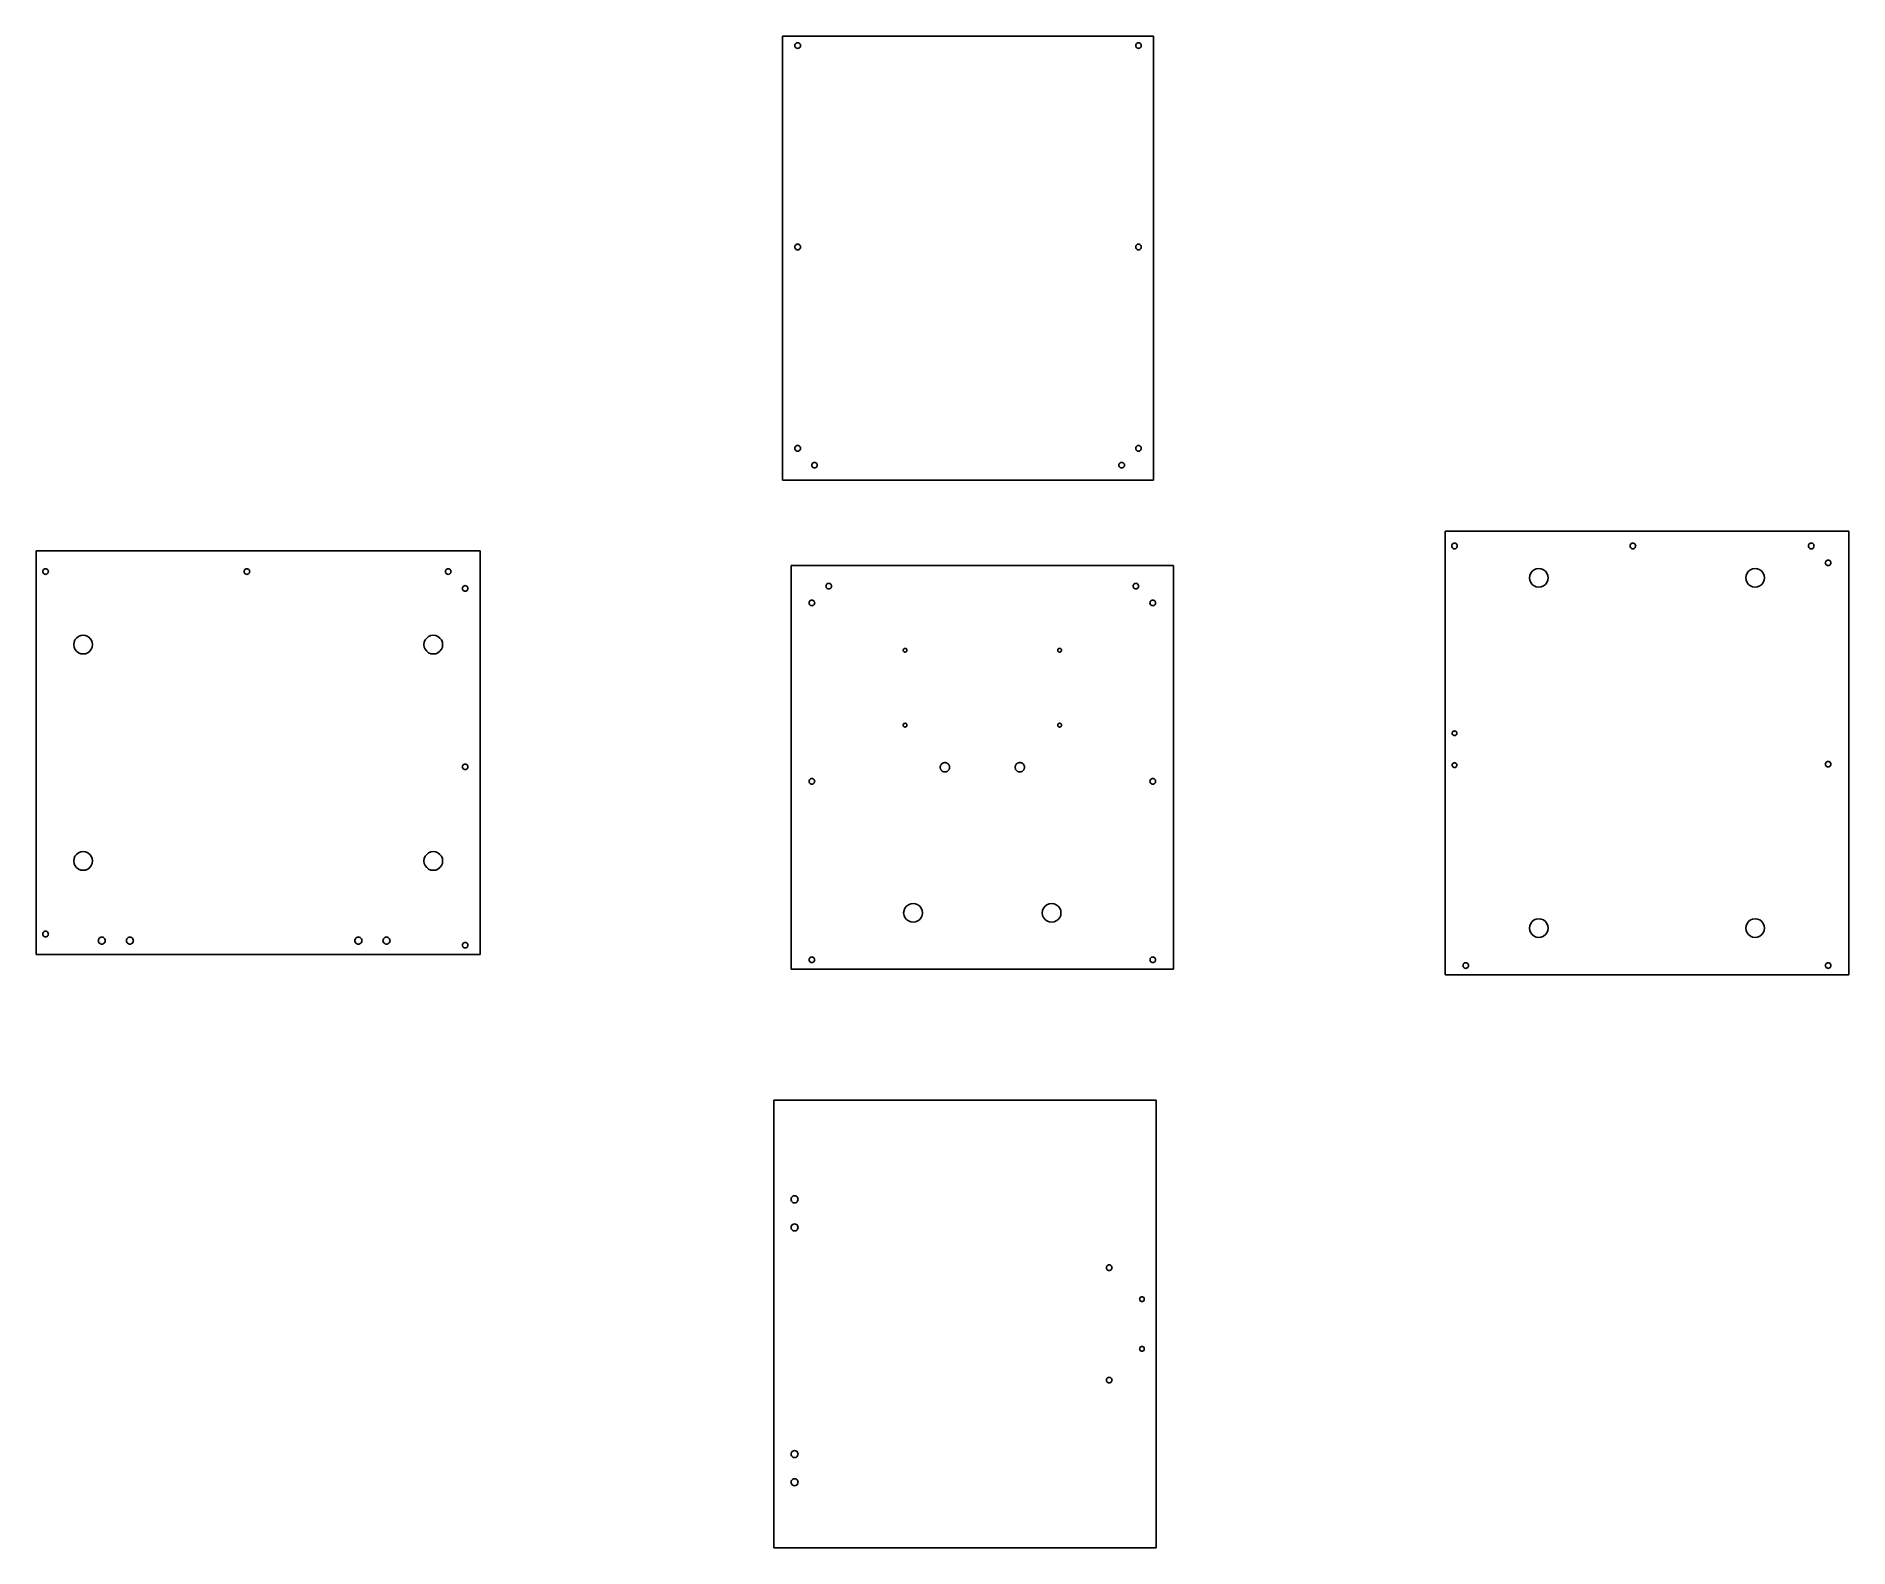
# Model space of a CAD drawing. Header units: millimetres. Extents: x -1120 to 815, y -768 to 846.
import ezdxf

# ---------------------------------------------------------------- set-up
doc = ezdxf.new("R2010")
doc.units = ezdxf.units.MM

msp = doc.modelspace()

# ---------------------------------------------------------------- linework, layer by layer
for p, q in [((-323.4, 846.4), (-323.4, 372.4)), ((-323.4, 846.4), (72.6, 846.4)), ((-310.4, 836.4), (-310.3, 837.2)), ((-310.3, 835.6), (-310.4, 836.4)), ((-310.3, 837.2), (-310, 837.9)), ((-310, 834.9), (-310.3, 835.6)), ((-310, 837.9), (-309.5, 838.5)), ((-309.5, 834.3), (-310, 834.9)), ((-309.5, 838.5), (-308.9, 839)), ((-308.9, 833.8), (-309.5, 834.3)), ((-308.9, 839), (-308.2, 839.3)), ((-308.2, 833.5), (-308.9, 833.8)), ((-308.2, 839.3), (-307.4, 839.4)), ((-307.4, 833.4), (-308.2, 833.5)), ((-307.4, 839.4), (-306.6, 839.3)), ((-306.6, 833.5), (-307.4, 833.4)), ((-306.6, 839.3), (-305.9, 839)), ((-305.9, 833.8), (-306.6, 833.5)), ((-305.9, 839), (-305.3, 838.5)), ((-305.3, 834.3), (-305.9, 833.8)), ((-305.3, 838.5), (-304.8, 837.9)), ((-304.8, 834.9), (-305.3, 834.3)), ((-304.8, 837.9), (-304.5, 837.2)), ((-304.5, 835.6), (-304.8, 834.9)), ((-304.5, 837.2), (-304.4, 836.4)), ((-304.4, 836.4), (-304.5, 835.6)), ((53.6, 836.4), (53.7, 837.2)), ((53.7, 835.6), (53.6, 836.4)), ((53.7, 837.2), (54, 837.9)), ((54, 834.9), (53.7, 835.6)), ((54, 837.9), (54.5, 838.5)), ((54.5, 834.3), (54, 834.9)), ((54.5, 838.5), (55.1, 839)), ((55.1, 833.8), (54.5, 834.3)), ((55.1, 839), (55.8, 839.3)), ((55.8, 833.5), (55.1, 833.8)), ((55.8, 839.3), (56.6, 839.4)), ((56.6, 833.4), (55.8, 833.5)), ((56.6, 839.4), (57.4, 839.3)), ((57.4, 833.5), (56.6, 833.4)), ((57.4, 839.3), (58.1, 839)), ((58.1, 833.8), (57.4, 833.5)), ((58.1, 839), (58.7, 838.5)), ((58.7, 834.3), (58.1, 833.8)), ((58.7, 838.5), (59.2, 837.9)), ((59.2, 834.9), (58.7, 834.3)), ((59.2, 837.9), (59.5, 837.2)), ((59.5, 835.6), (59.2, 834.9)), ((59.5, 837.2), (59.6, 836.4)), ((59.6, 836.4), (59.5, 835.6)), ((72.6, 846.4), (72.6, 372.4)), ((-310.4, 621.4), (-310.3, 622.2)), ((-310.3, 620.6), (-310.4, 621.4)), ((-310.3, 622.2), (-310, 622.9)), ((-310, 619.9), (-310.3, 620.6)), ((-310, 622.9), (-309.5, 623.5)), ((-309.5, 619.3), (-310, 619.9)), ((-309.5, 623.5), (-308.9, 624)), ((-308.9, 624), (-308.2, 624.3)), ((-308.2, 624.3), (-307.4, 624.4)), ((-307.4, 624.4), (-306.6, 624.3)), ((-306.6, 624.3), (-305.9, 624)), ((-305.9, 624), (-305.3, 623.5)), ((-305.3, 623.5), (-304.8, 622.9)), ((-304.8, 619.9), (-305.3, 619.3)), ((-304.8, 622.9), (-304.5, 622.2)), ((-304.5, 620.6), (-304.8, 619.9)), ((-304.5, 622.2), (-304.4, 621.4)), ((-304.4, 621.4), (-304.5, 620.6)), ((53.6, 621.4), (53.7, 622.2)), ((53.7, 620.6), (53.6, 621.4)), ((53.7, 622.2), (54, 622.9)), ((54, 619.9), (53.7, 620.6)), ((54, 622.9), (54.5, 623.5)), ((54.5, 619.3), (54, 619.9)), ((54.5, 623.5), (55.1, 624)), ((55.1, 624), (55.8, 624.3)), ((55.8, 624.3), (56.6, 624.4)), ((56.6, 624.4), (57.4, 624.3)), ((57.4, 624.3), (58.1, 624)), ((58.1, 624), (58.7, 623.5)), ((58.7, 623.5), (59.2, 622.9)), ((59.2, 619.9), (58.7, 619.3)), ((59.2, 622.9), (59.5, 622.2)), ((59.5, 620.6), (59.2, 619.9)), ((59.5, 622.2), (59.6, 621.4)), ((59.6, 621.4), (59.5, 620.6)), ((-308.9, 618.8), (-309.5, 619.3)), ((-308.2, 618.5), (-308.9, 618.8)), ((-307.4, 618.4), (-308.2, 618.5)), ((-306.6, 618.5), (-307.4, 618.4)), ((-305.9, 618.8), (-306.6, 618.5)), ((-305.3, 619.3), (-305.9, 618.8)), ((55.1, 618.8), (54.5, 619.3)), ((55.8, 618.5), (55.1, 618.8)), ((56.6, 618.4), (55.8, 618.5)), ((57.4, 618.5), (56.6, 618.4)), ((58.1, 618.8), (57.4, 618.5)), ((58.7, 619.3), (58.1, 618.8)), ((-310.4, 406.4), (-310.3, 407.2)), ((-310.3, 407.2), (-310, 407.9)), ((-310, 407.9), (-309.5, 408.5)), ((-309.5, 408.5), (-308.9, 409)), ((-308.9, 409), (-308.2, 409.3)), ((-308.2, 409.3), (-307.4, 409.4)), ((-307.4, 409.4), (-306.6, 409.3)), ((-306.6, 409.3), (-305.9, 409)), ((-305.9, 409), (-305.3, 408.5)), ((-305.3, 408.5), (-304.8, 407.9)), ((-304.8, 407.9), (-304.5, 407.2)), ((-304.5, 407.2), (-304.4, 406.4)), ((53.6, 406.4), (53.7, 407.2)), ((53.7, 407.2), (54, 407.9)), ((54, 407.9), (54.5, 408.5)), ((54.5, 408.5), (55.1, 409)), ((55.1, 409), (55.8, 409.3)), ((55.8, 409.3), (56.6, 409.4)), ((56.6, 409.4), (57.4, 409.3)), ((57.4, 409.3), (58.1, 409)), ((58.1, 409), (58.7, 408.5)), ((58.7, 408.5), (59.2, 407.9)), ((59.2, 407.9), (59.5, 407.2)), ((59.5, 407.2), (59.6, 406.4)), ((-310.3, 405.6), (-310.4, 406.4)), ((-310, 404.9), (-310.3, 405.6)), ((-309.5, 404.3), (-310, 404.9)), ((-308.9, 403.8), (-309.5, 404.3)), ((-308.2, 403.5), (-308.9, 403.8)), ((-307.4, 403.4), (-308.2, 403.5)), ((-306.6, 403.5), (-307.4, 403.4)), ((-305.9, 403.8), (-306.6, 403.5)), ((-305.3, 404.3), (-305.9, 403.8)), ((-304.8, 404.9), (-305.3, 404.3)), ((-304.5, 405.6), (-304.8, 404.9)), ((-304.4, 406.4), (-304.5, 405.6)), ((-292.4, 388.4), (-292.3, 389.2)), ((-292.3, 387.6), (-292.4, 388.4)), ((-292.3, 389.2), (-292, 389.9)), ((-292, 386.9), (-292.3, 387.6)), ((-292, 389.9), (-291.5, 390.5)), ((-291.5, 390.5), (-290.9, 391)), ((-290.9, 391), (-290.2, 391.3)), ((-290.2, 391.3), (-289.4, 391.4)), ((-289.4, 391.4), (-288.6, 391.3)), ((-288.6, 391.3), (-287.9, 391)), ((-287.9, 391), (-287.3, 390.5)), ((-287.3, 390.5), (-286.8, 389.9)), ((-286.8, 389.9), (-286.5, 389.2)), ((-286.5, 387.6), (-286.8, 386.9)), ((-286.5, 389.2), (-286.4, 388.4)), ((-286.4, 388.4), (-286.5, 387.6)), ((35.6, 388.4), (35.7, 389.2)), ((35.7, 387.6), (35.6, 388.4)), ((35.7, 389.2), (36, 389.9)), ((36, 386.9), (35.7, 387.6)), ((36, 389.9), (36.5, 390.5)), ((36.5, 390.5), (37.1, 391)), ((37.1, 391), (37.8, 391.3)), ((37.8, 391.3), (38.6, 391.4)), ((38.6, 391.4), (39.4, 391.3)), ((39.4, 391.3), (40.1, 391)), ((40.1, 391), (40.7, 390.5)), ((40.7, 390.5), (41.2, 389.9)), ((41.2, 389.9), (41.5, 389.2)), ((41.5, 387.6), (41.2, 386.9)), ((41.5, 389.2), (41.6, 388.4)), ((41.6, 388.4), (41.5, 387.6)), ((53.7, 405.6), (53.6, 406.4)), ((54, 404.9), (53.7, 405.6)), ((54.5, 404.3), (54, 404.9)), ((55.1, 403.8), (54.5, 404.3)), ((55.8, 403.5), (55.1, 403.8)), ((56.6, 403.4), (55.8, 403.5)), ((57.4, 403.5), (56.6, 403.4)), ((58.1, 403.8), (57.4, 403.5)), ((58.7, 404.3), (58.1, 403.8)), ((59.2, 404.9), (58.7, 404.3)), ((59.5, 405.6), (59.2, 404.9)), ((59.6, 406.4), (59.5, 405.6)), ((-323.4, 372.4), (72.6, 372.4)), ((-291.5, 386.3), (-292, 386.9)), ((-290.9, 385.8), (-291.5, 386.3)), ((-290.2, 385.5), (-290.9, 385.8)), ((-289.4, 385.4), (-290.2, 385.5)), ((-288.6, 385.5), (-289.4, 385.4)), ((-287.9, 385.8), (-288.6, 385.5)), ((-287.3, 386.3), (-287.9, 385.8)), ((-286.8, 386.9), (-287.3, 386.3)), ((36.5, 386.3), (36, 386.9)), ((37.1, 385.8), (36.5, 386.3)), ((37.8, 385.5), (37.1, 385.8)), ((38.6, 385.4), (37.8, 385.5)), ((39.4, 385.5), (38.6, 385.4)), ((40.1, 385.8), (39.4, 385.5)), ((40.7, 386.3), (40.1, 385.8)), ((41.2, 386.9), (40.7, 386.3)), ((384, -155.9), (384, 318.1)), ((815, 318.1), (384, 318.1)), ((815, -155.9), (815, 318.1)), ((-1120.5, 296.8), (-1120.5, -134.2)), ((-1120.5, 296.8), (-646.5, 296.8)), ((-646.5, -134.2), (-646.5, 296.8)), ((391.1, 302.9), (391, 302.1)), ((391, 302.1), (391.1, 301.4)), ((391.4, 303.6), (391.1, 302.9)), ((391.1, 301.4), (391.4, 300.6)), ((391.9, 304.3), (391.4, 303.6)), ((391.4, 300.6), (391.9, 300)), ((392.5, 304.7), (391.9, 304.3)), ((391.9, 300), (392.5, 299.5)), ((393.2, 305), (392.5, 304.7)), ((392.5, 299.5), (393.2, 299.2)), ((394, 305.1), (393.2, 305)), ((393.2, 299.2), (394, 299.1)), ((394.8, 305), (394, 305.1)), ((394, 299.1), (394.8, 299.2)), ((395.5, 304.7), (394.8, 305)), ((394.8, 299.2), (395.5, 299.5)), ((396.1, 304.3), (395.5, 304.7)), ((395.5, 299.5), (396.1, 300)), ((396.6, 303.6), (396.1, 304.3)), ((396.1, 300), (396.6, 300.6)), ((396.9, 302.9), (396.6, 303.6)), ((396.6, 300.6), (396.9, 301.4)), ((397, 302.1), (396.9, 302.9)), ((396.9, 301.4), (397, 302.1)), ((581.6, 302.9), (581.5, 302.1)), ((581.5, 302.1), (581.6, 301.4)), ((581.9, 303.6), (581.6, 302.9)), ((581.6, 301.4), (581.9, 300.6)), ((582.4, 304.3), (581.9, 303.6)), ((581.9, 300.6), (582.4, 300)), ((583, 304.7), (582.4, 304.3)), ((582.4, 300), (583, 299.5)), ((583.7, 305), (583, 304.7)), ((583, 299.5), (583.7, 299.2)), ((584.5, 305.1), (583.7, 305)), ((583.7, 299.2), (584.5, 299.1)), ((585.3, 305), (584.5, 305.1)), ((584.5, 299.1), (585.3, 299.2)), ((586, 304.7), (585.3, 305)), ((585.3, 299.2), (586, 299.5)), ((586.6, 304.3), (586, 304.7)), ((586, 299.5), (586.6, 300)), ((587.1, 303.6), (586.6, 304.3)), ((586.6, 300), (587.1, 300.6)), ((587.4, 302.9), (587.1, 303.6)), ((587.1, 300.6), (587.4, 301.4)), ((587.5, 302.1), (587.4, 302.9)), ((587.4, 301.4), (587.5, 302.1)), ((772.1, 302.9), (772, 302.1)), ((772, 302.1), (772.1, 301.4)), ((772.4, 303.6), (772.1, 302.9)), ((772.1, 301.4), (772.4, 300.6)), ((772.9, 304.3), (772.4, 303.6)), ((772.4, 300.6), (772.9, 300)), ((773.5, 304.7), (772.9, 304.3)), ((772.9, 300), (773.5, 299.5)), ((774.2, 305), (773.5, 304.7)), ((773.5, 299.5), (774.2, 299.2)), ((775, 305.1), (774.2, 305)), ((774.2, 299.2), (775, 299.1)), ((775.8, 305), (775, 305.1)), ((775, 299.1), (775.8, 299.2)), ((776.5, 304.7), (775.8, 305)), ((775.8, 299.2), (776.5, 299.5)), ((777.1, 304.3), (776.5, 304.7)), ((776.5, 299.5), (777.1, 300)), ((777.6, 303.6), (777.1, 304.3)), ((777.1, 300), (777.6, 300.6)), ((777.9, 302.9), (777.6, 303.6)), ((777.6, 300.6), (777.9, 301.4)), ((778, 302.1), (777.9, 302.9)), ((777.9, 301.4), (778, 302.1)), ((-1113.5, 274.8), (-1113.4, 275.5)), ((-1113.4, 274), (-1113.5, 274.8)), ((-1113.4, 275.5), (-1113.1, 276.3)), ((-1113.1, 273.3), (-1113.4, 274)), ((-1113.1, 276.3), (-1112.6, 276.9)), ((-1112.6, 272.6), (-1113.1, 273.3)), ((-1112.6, 276.9), (-1112, 277.4)), ((-1112, 272.2), (-1112.6, 272.6)), ((-1112, 277.4), (-1111.2, 277.7)), ((-1111.2, 271.9), (-1112, 272.2)), ((-1111.2, 277.7), (-1110.5, 277.8)), ((-1110.5, 271.8), (-1111.2, 271.9)), ((-1110.5, 277.8), (-1109.7, 277.7)), ((-1109.7, 271.9), (-1110.5, 271.8)), ((-1109.7, 277.7), (-1109, 277.4)), ((-1109, 272.2), (-1109.7, 271.9)), ((-1109, 277.4), (-1108.3, 276.9)), ((-1108.3, 272.6), (-1109, 272.2)), ((-1108.3, 276.9), (-1107.9, 276.3)), ((-1107.9, 273.3), (-1108.3, 272.6)), ((-1107.9, 276.3), (-1107.6, 275.5)), ((-1107.6, 274), (-1107.9, 273.3)), ((-1107.6, 275.5), (-1107.5, 274.8)), ((-1107.5, 274.8), (-1107.6, 274)), ((-898.5, 274.8), (-898.4, 275.5)), ((-898.4, 274), (-898.5, 274.8)), ((-898.4, 275.5), (-898.1, 276.3)), ((-898.1, 273.3), (-898.4, 274)), ((-898.1, 276.3), (-897.6, 276.9)), ((-897.6, 272.6), (-898.1, 273.3)), ((-897.6, 276.9), (-897, 277.4)), ((-897, 272.2), (-897.6, 272.6)), ((-897, 277.4), (-896.2, 277.7)), ((-896.2, 271.9), (-897, 272.2)), ((-896.2, 277.7), (-895.5, 277.8)), ((-895.5, 271.8), (-896.2, 271.9)), ((-895.5, 277.8), (-894.7, 277.7)), ((-894.7, 271.9), (-895.5, 271.8)), ((-894.7, 277.7), (-894, 277.4)), ((-894, 272.2), (-894.7, 271.9)), ((-894, 277.4), (-893.3, 276.9)), ((-893.3, 272.6), (-894, 272.2)), ((-893.3, 276.9), (-892.9, 276.3)), ((-892.9, 273.3), (-893.3, 272.6)), ((-892.9, 276.3), (-892.6, 275.5)), ((-892.6, 274), (-892.9, 273.3)), ((-892.6, 275.5), (-892.5, 274.8)), ((-892.5, 274.8), (-892.6, 274)), ((-683.5, 274.8), (-683.4, 275.5)), ((-683.4, 274), (-683.5, 274.8)), ((-683.4, 275.5), (-683.1, 276.3)), ((-683.1, 273.3), (-683.4, 274)), ((-683.1, 276.3), (-682.6, 276.9)), ((-682.6, 272.6), (-683.1, 273.3)), ((-682.6, 276.9), (-682, 277.4)), ((-682, 272.2), (-682.6, 272.6)), ((-682, 277.4), (-681.2, 277.7)), ((-681.2, 271.9), (-682, 272.2)), ((-681.2, 277.7), (-680.5, 277.8)), ((-680.5, 271.8), (-681.2, 271.9)), ((-680.5, 277.8), (-679.7, 277.7)), ((-679.7, 271.9), (-680.5, 271.8)), ((-679.7, 277.7), (-679, 277.4)), ((-679, 272.2), (-679.7, 271.9)), ((-679, 277.4), (-678.3, 276.9)), ((-678.3, 272.6), (-679, 272.2)), ((-678.3, 276.9), (-677.9, 276.3)), ((-677.9, 273.3), (-678.3, 272.6)), ((-677.9, 276.3), (-677.6, 275.5)), ((-677.6, 274), (-677.9, 273.3)), ((-677.6, 275.5), (-677.5, 274.8)), ((-677.5, 274.8), (-677.6, 274)), ((-314.2, -149.7), (-314.2, 281.3)), ((-314.2, 281.3), (93.8, 281.3)), ((93.8, 281.3), (93.8, -149.7)), ((475.4, 273.1), (474.4, 270.7)), ((476.9, 275.2), (475.4, 273.1)), ((479, 276.8), (476.9, 275.2)), ((481.4, 277.8), (479, 276.8)), ((484, 278.1), (481.4, 277.8)), ((486.6, 277.8), (484, 278.1)), ((489, 276.8), (486.6, 277.8)), ((491.1, 275.2), (489, 276.8)), ((492.7, 273.1), (491.1, 275.2)), ((493.7, 270.7), (492.7, 273.1)), ((706.4, 273.1), (705.4, 270.7)), ((707.9, 275.2), (706.4, 273.1)), ((710, 276.8), (707.9, 275.2)), ((712.4, 277.8), (710, 276.8)), ((715, 278.1), (712.4, 277.8)), ((717.6, 277.8), (715, 278.1)), ((720, 276.8), (717.6, 277.8)), ((722.1, 275.2), (720, 276.8)), ((723.7, 273.1), (722.1, 275.2)), ((724.7, 270.7), (723.7, 273.1)), ((790.1, 284.9), (790, 284.1)), ((790, 284.1), (790.1, 283.4)), ((790.4, 285.6), (790.1, 284.9)), ((790.1, 283.4), (790.4, 282.6)), ((790.9, 286.3), (790.4, 285.6)), ((790.4, 282.6), (790.9, 282)), ((791.5, 286.7), (790.9, 286.3)), ((790.9, 282), (791.5, 281.5)), ((792.2, 287), (791.5, 286.7)), ((791.5, 281.5), (792.2, 281.2)), ((793, 287.1), (792.2, 287)), ((792.2, 281.2), (793, 281.1)), ((793.8, 287), (793, 287.1)), ((793, 281.1), (793.8, 281.2)), ((794.5, 286.7), (793.8, 287)), ((793.8, 281.2), (794.5, 281.5)), ((795.1, 286.3), (794.5, 286.7)), ((794.5, 281.5), (795.1, 282)), ((795.6, 285.6), (795.1, 286.3)), ((795.1, 282), (795.6, 282.6)), ((795.9, 284.9), (795.6, 285.6)), ((795.6, 282.6), (795.9, 283.4)), ((796, 284.1), (795.9, 284.9)), ((795.9, 283.4), (796, 284.1)), ((-665.5, 256.8), (-665.4, 257.5)), ((-665.4, 256), (-665.5, 256.8)), ((-665.4, 257.5), (-665.1, 258.3)), ((-665.1, 255.3), (-665.4, 256)), ((-665.1, 258.3), (-664.6, 258.9)), ((-664.6, 254.6), (-665.1, 255.3)), ((-664.6, 258.9), (-664, 259.4)), ((-664, 254.2), (-664.6, 254.6)), ((-664, 259.4), (-663.2, 259.7)), ((-663.2, 253.9), (-664, 254.2)), ((-663.2, 259.7), (-662.5, 259.8)), ((-662.5, 253.8), (-663.2, 253.9)), ((-662.5, 259.8), (-661.7, 259.7)), ((-661.7, 253.9), (-662.5, 253.8)), ((-661.7, 259.7), (-661, 259.4)), ((-661, 254.2), (-661.7, 253.9)), ((-661, 259.4), (-660.3, 258.9)), ((-660.3, 254.6), (-661, 254.2)), ((-660.3, 258.9), (-659.9, 258.3)), ((-659.9, 255.3), (-660.3, 254.6)), ((-659.9, 258.3), (-659.6, 257.5)), ((-659.6, 256), (-659.9, 255.3)), ((-659.6, 257.5), (-659.5, 256.8)), ((-659.5, 256.8), (-659.6, 256)), ((-277.2, 259.3), (-277.1, 260.1)), ((-277.1, 258.5), (-277.2, 259.3)), ((-277.1, 260.1), (-276.8, 260.8)), ((-276.8, 257.8), (-277.1, 258.5)), ((-276.8, 260.8), (-276.3, 261.4)), ((-276.3, 257.2), (-276.8, 257.8)), ((-276.3, 261.4), (-275.7, 261.9)), ((-275.7, 256.7), (-276.3, 257.2)), ((-275.7, 261.9), (-274.9, 262.2)), ((-274.9, 256.4), (-275.7, 256.7)), ((-274.9, 262.2), (-274.2, 262.3)), ((-274.2, 256.3), (-274.9, 256.4)), ((-274.2, 262.3), (-273.4, 262.2)), ((-273.4, 256.4), (-274.2, 256.3)), ((-273.4, 262.2), (-272.7, 261.9)), ((-272.7, 256.7), (-273.4, 256.4)), ((-272.7, 261.9), (-272, 261.4)), ((-272, 257.2), (-272.7, 256.7)), ((-272, 261.4), (-271.6, 260.8)), ((-271.6, 257.8), (-272, 257.2)), ((-271.6, 260.8), (-271.3, 260.1)), ((-271.3, 258.5), (-271.6, 257.8)), ((-271.3, 260.1), (-271.2, 259.3)), ((-271.2, 259.3), (-271.3, 258.5)), ((50.8, 259.3), (50.9, 260.1)), ((50.9, 258.5), (50.8, 259.3)), ((50.9, 260.1), (51.2, 260.8)), ((51.2, 257.8), (50.9, 258.5)), ((51.2, 260.8), (51.7, 261.4)), ((51.7, 257.2), (51.2, 257.8)), ((51.7, 261.4), (52.3, 261.9)), ((52.3, 256.7), (51.7, 257.2)), ((52.3, 261.9), (53.1, 262.2)), ((53.1, 256.4), (52.3, 256.7)), ((53.1, 262.2), (53.8, 262.3)), ((53.8, 256.3), (53.1, 256.4)), ((53.8, 262.3), (54.6, 262.2)), ((54.6, 256.4), (53.8, 256.3)), ((54.6, 262.2), (55.3, 261.9)), ((55.3, 256.7), (54.6, 256.4)), ((55.3, 261.9), (56, 261.4)), ((56, 257.2), (55.3, 256.7)), ((56, 261.4), (56.4, 260.8)), ((56.4, 257.8), (56, 257.2)), ((56.4, 260.8), (56.7, 260.1)), ((56.7, 258.5), (56.4, 257.8)), ((56.7, 260.1), (56.8, 259.3)), ((56.8, 259.3), (56.7, 258.5)), ((474.4, 270.7), (474, 268.1)), ((474, 268.1), (474.4, 265.5)), ((474.4, 265.5), (475.4, 263.1)), ((475.4, 263.1), (476.9, 261.1)), ((476.9, 261.1), (479, 259.5)), ((479, 259.5), (481.4, 258.5)), ((481.4, 258.5), (484, 258.1)), ((484, 258.1), (486.6, 258.5)), ((486.6, 258.5), (489, 259.5)), ((489, 259.5), (491.1, 261.1)), ((491.1, 261.1), (492.7, 263.1)), ((492.7, 263.1), (493.7, 265.5)), ((494, 268.1), (493.7, 270.7)), ((493.7, 265.5), (494, 268.1)), ((705.4, 270.7), (705, 268.1)), ((705, 268.1), (705.4, 265.5)), ((705.4, 265.5), (706.4, 263.1)), ((706.4, 263.1), (707.9, 261.1)), ((707.9, 261.1), (710, 259.5)), ((710, 259.5), (712.4, 258.5)), ((712.4, 258.5), (715, 258.1)), ((715, 258.1), (717.6, 258.5)), ((717.6, 258.5), (720, 259.5)), ((720, 259.5), (722.1, 261.1)), ((722.1, 261.1), (723.7, 263.1)), ((723.7, 263.1), (724.7, 265.5)), ((725, 268.1), (724.7, 270.7)), ((724.7, 265.5), (725, 268.1)), ((-295.2, 241.3), (-295.1, 242.1)), ((-295.1, 240.5), (-295.2, 241.3)), ((-295.1, 242.1), (-294.8, 242.8)), ((-294.8, 239.8), (-295.1, 240.5)), ((-294.8, 242.8), (-294.3, 243.4)), ((-294.3, 239.2), (-294.8, 239.8)), ((-294.3, 243.4), (-293.7, 243.9)), ((-293.7, 238.7), (-294.3, 239.2)), ((-293.7, 243.9), (-292.9, 244.2)), ((-292.9, 238.4), (-293.7, 238.7)), ((-292.9, 244.2), (-292.2, 244.3)), ((-292.2, 238.3), (-292.9, 238.4)), ((-292.2, 244.3), (-291.4, 244.2)), ((-291.4, 238.4), (-292.2, 238.3)), ((-291.4, 244.2), (-290.7, 243.9)), ((-290.7, 238.7), (-291.4, 238.4)), ((-290.7, 243.9), (-290, 243.4)), ((-290, 239.2), (-290.7, 238.7)), ((-290, 243.4), (-289.6, 242.8)), ((-289.6, 239.8), (-290, 239.2)), ((-289.6, 242.8), (-289.3, 242.1)), ((-289.3, 240.5), (-289.6, 239.8)), ((-289.3, 242.1), (-289.2, 241.3)), ((-289.2, 241.3), (-289.3, 240.5)), ((68.8, 241.3), (68.9, 242.1)), ((68.9, 240.5), (68.8, 241.3)), ((68.9, 242.1), (69.2, 242.8)), ((69.2, 239.8), (68.9, 240.5)), ((69.2, 242.8), (69.7, 243.4)), ((69.7, 239.2), (69.2, 239.8)), ((69.7, 243.4), (70.3, 243.9)), ((70.3, 238.7), (69.7, 239.2)), ((70.3, 243.9), (71.1, 244.2)), ((71.1, 238.4), (70.3, 238.7)), ((71.1, 244.2), (71.8, 244.3)), ((71.8, 238.3), (71.1, 238.4)), ((71.8, 244.3), (72.6, 244.2)), ((72.6, 238.4), (71.8, 238.3)), ((72.6, 244.2), (73.3, 243.9)), ((73.3, 238.7), (72.6, 238.4)), ((73.3, 243.9), (74, 243.4)), ((74, 239.2), (73.3, 238.7)), ((74, 243.4), (74.4, 242.8)), ((74.4, 239.8), (74, 239.2)), ((74.4, 242.8), (74.7, 242.1)), ((74.7, 240.5), (74.4, 239.8)), ((74.7, 242.1), (74.8, 241.3)), ((74.8, 241.3), (74.7, 240.5)), ((-1080.5, 196.8), (-1080.1, 199.3)), ((-1080.1, 194.2), (-1080.5, 196.8)), ((-1080.1, 199.3), (-1079.1, 201.8)), ((-1079.1, 191.8), (-1080.1, 194.2)), ((-1079.1, 201.8), (-1077.5, 203.8)), ((-1077.5, 203.8), (-1075.5, 205.4)), ((-1075.5, 205.4), (-1073, 206.4)), ((-1073, 206.4), (-1070.5, 206.8)), ((-1070.5, 206.8), (-1067.9, 206.4)), ((-1067.9, 206.4), (-1065.5, 205.4)), ((-1065.5, 205.4), (-1063.4, 203.8)), ((-1063.4, 203.8), (-1061.8, 201.8)), ((-1061.8, 201.8), (-1060.8, 199.3)), ((-1060.8, 194.2), (-1061.8, 191.8)), ((-1060.8, 199.3), (-1060.5, 196.8)), ((-1060.5, 196.8), (-1060.8, 194.2)), ((-706.5, 196.8), (-706.1, 199.3)), ((-706.1, 194.2), (-706.5, 196.8)), ((-706.1, 199.3), (-705.1, 201.8)), ((-705.1, 191.8), (-706.1, 194.2)), ((-705.1, 201.8), (-703.5, 203.8)), ((-703.5, 203.8), (-701.5, 205.4)), ((-701.5, 205.4), (-699, 206.4)), ((-699, 206.4), (-696.5, 206.8)), ((-696.5, 206.8), (-693.9, 206.4)), ((-693.9, 206.4), (-691.5, 205.4)), ((-691.5, 205.4), (-689.4, 203.8)), ((-689.4, 203.8), (-687.8, 201.8)), ((-687.8, 201.8), (-686.8, 199.3)), ((-686.8, 194.2), (-687.8, 191.8)), ((-686.8, 199.3), (-686.5, 196.8)), ((-686.5, 196.8), (-686.8, 194.2)), ((-1077.5, 189.7), (-1079.1, 191.8)), ((-1075.5, 188.1), (-1077.5, 189.7)), ((-1073, 187.1), (-1075.5, 188.1)), ((-1070.5, 186.8), (-1073, 187.1)), ((-1067.9, 187.1), (-1070.5, 186.8)), ((-1065.5, 188.1), (-1067.9, 187.1)), ((-1063.4, 189.7), (-1065.5, 188.1)), ((-1061.8, 191.8), (-1063.4, 189.7)), ((-703.5, 189.7), (-705.1, 191.8)), ((-701.5, 188.1), (-703.5, 189.7)), ((-699, 187.1), (-701.5, 188.1)), ((-696.5, 186.8), (-699, 187.1)), ((-693.9, 187.1), (-696.5, 186.8)), ((-691.5, 188.1), (-693.9, 187.1)), ((-689.4, 189.7), (-691.5, 188.1)), ((-687.8, 191.8), (-689.4, 189.7)), ((-194.7, 190.8), (-194.6, 191)), ((-194.6, 190.6), (-194.7, 190.8)), ((-194.6, 191.4), (-194.5, 191.6)), ((-194.6, 191.2), (-194.6, 191.4)), ((-194.6, 191), (-194.6, 191.2)), ((-194.6, 190.4), (-194.6, 190.6)), ((-194.6, 190.2), (-194.6, 190.4)), ((-194.5, 190), (-194.6, 190.2)), ((-194.5, 191.6), (-194.4, 191.8)), ((-194.4, 189.9), (-194.5, 190)), ((-194.4, 191.8), (-194.3, 191.9)), ((-194.3, 189.7), (-194.4, 189.9)), ((-194.3, 191.9), (-194.2, 192.1)), ((-194.2, 189.5), (-194.3, 189.7)), ((-194.2, 192.1), (-194.1, 192.2)), ((-194.1, 189.4), (-194.2, 189.5)), ((-194.1, 192.2), (-193.9, 192.4)), ((-193.9, 189.3), (-194.1, 189.4)), ((-193.9, 192.4), (-193.8, 192.5)), ((-193.8, 189.1), (-193.9, 189.3)), ((-193.8, 192.5), (-193.6, 192.6)), ((-193.6, 189), (-193.8, 189.1)), ((-193.6, 192.6), (-193.4, 192.7)), ((-193.4, 189), (-193.6, 189)), ((-193.4, 192.7), (-193.2, 192.7)), ((-193.2, 188.9), (-193.4, 189)), ((-193.2, 192.7), (-193, 192.8)), ((-193, 188.8), (-193.2, 188.9)), ((-193, 192.8), (-192.9, 192.8)), ((-192.9, 188.8), (-193, 188.8)), ((-192.9, 192.8), (-192.7, 192.8)), ((-192.7, 188.8), (-192.9, 188.8)), ((-192.7, 192.8), (-192.5, 192.8)), ((-192.5, 188.8), (-192.7, 188.8)), ((-192.5, 192.8), (-192.3, 192.8)), ((-192.3, 188.8), (-192.5, 188.8)), ((-192.3, 192.8), (-192.1, 192.7)), ((-192.1, 188.9), (-192.3, 188.8)), ((-192.1, 192.7), (-191.9, 192.7)), ((-191.9, 189), (-192.1, 188.9)), ((-191.9, 192.7), (-191.7, 192.6)), ((-191.7, 189), (-191.9, 189)), ((-191.7, 192.6), (-191.5, 192.5)), ((-191.5, 189.1), (-191.7, 189)), ((-191.5, 192.5), (-191.4, 192.4)), ((-191.4, 189.3), (-191.5, 189.1)), ((-191.4, 192.4), (-191.2, 192.2)), ((-191.2, 189.4), (-191.4, 189.3)), ((-191.2, 192.2), (-191.1, 192.1)), ((-191.1, 189.5), (-191.2, 189.4)), ((-191.1, 192.1), (-191, 191.9)), ((-191, 189.7), (-191.1, 189.5)), ((-191, 191.9), (-190.9, 191.8)), ((-190.9, 189.9), (-191, 189.7)), ((-190.9, 191.8), (-190.8, 191.6)), ((-190.8, 190), (-190.9, 189.9)), ((-190.8, 191.6), (-190.7, 191.4)), ((-190.7, 190.2), (-190.8, 190)), ((-190.7, 191.4), (-190.7, 191.2)), ((-190.7, 191.2), (-190.7, 191)), ((-190.7, 191), (-190.7, 190.8)), ((-190.7, 190.8), (-190.7, 190.6)), ((-190.7, 190.6), (-190.7, 190.4)), ((-190.7, 190.4), (-190.7, 190.2)), ((-29.7, 190.8), (-29.6, 191)), ((-29.6, 190.6), (-29.7, 190.8)), ((-29.6, 191.4), (-29.5, 191.6)), ((-29.6, 191.2), (-29.6, 191.4)), ((-29.6, 191), (-29.6, 191.2)), ((-29.6, 190.4), (-29.6, 190.6)), ((-29.6, 190.2), (-29.6, 190.4)), ((-29.5, 190), (-29.6, 190.2)), ((-29.5, 191.6), (-29.4, 191.8)), ((-29.4, 189.9), (-29.5, 190)), ((-29.4, 191.8), (-29.3, 191.9)), ((-29.3, 189.7), (-29.4, 189.9)), ((-29.3, 191.9), (-29.2, 192.1)), ((-29.2, 189.5), (-29.3, 189.7)), ((-29.2, 192.1), (-29.1, 192.2)), ((-29.1, 189.4), (-29.2, 189.5)), ((-29.1, 192.2), (-28.9, 192.4)), ((-28.9, 189.3), (-29.1, 189.4)), ((-28.9, 192.4), (-28.8, 192.5)), ((-28.8, 189.1), (-28.9, 189.3)), ((-28.8, 192.5), (-28.6, 192.6)), ((-28.6, 189), (-28.8, 189.1)), ((-28.6, 192.6), (-28.4, 192.7)), ((-28.4, 189), (-28.6, 189)), ((-28.4, 192.7), (-28.2, 192.7)), ((-28.2, 188.9), (-28.4, 189)), ((-28.2, 192.7), (-28, 192.8)), ((-28, 188.8), (-28.2, 188.9)), ((-28, 192.8), (-27.9, 192.8)), ((-27.9, 188.8), (-28, 188.8)), ((-27.9, 192.8), (-27.7, 192.8)), ((-27.7, 188.8), (-27.9, 188.8)), ((-27.7, 192.8), (-27.5, 192.8)), ((-27.5, 188.8), (-27.7, 188.8)), ((-27.5, 192.8), (-27.3, 192.8)), ((-27.3, 188.8), (-27.5, 188.8)), ((-27.3, 192.8), (-27.1, 192.7)), ((-27.1, 188.9), (-27.3, 188.8)), ((-27.1, 192.7), (-26.9, 192.7)), ((-26.9, 189), (-27.1, 188.9)), ((-26.9, 192.7), (-26.7, 192.6)), ((-26.7, 189), (-26.9, 189)), ((-26.7, 192.6), (-26.5, 192.5)), ((-26.5, 189.1), (-26.7, 189)), ((-26.5, 192.5), (-26.4, 192.4)), ((-26.4, 189.3), (-26.5, 189.1)), ((-26.4, 192.4), (-26.2, 192.2)), ((-26.2, 189.4), (-26.4, 189.3)), ((-26.2, 192.2), (-26.1, 192.1)), ((-26.1, 189.5), (-26.2, 189.4)), ((-26.1, 192.1), (-26, 191.9)), ((-26, 189.7), (-26.1, 189.5)), ((-26, 191.9), (-25.9, 191.8)), ((-25.9, 189.9), (-26, 189.7)), ((-25.9, 191.8), (-25.8, 191.6)), ((-25.8, 190), (-25.9, 189.9)), ((-25.8, 191.6), (-25.7, 191.4)), ((-25.7, 190.2), (-25.8, 190)), ((-25.7, 191.4), (-25.7, 191.2)), ((-25.7, 191.2), (-25.7, 191)), ((-25.7, 191), (-25.7, 190.8)), ((-25.7, 190.8), (-25.7, 190.6)), ((-25.7, 190.6), (-25.7, 190.4)), ((-25.7, 190.4), (-25.7, 190.2)), ((-194.7, 110.8), (-194.6, 111)), ((-194.6, 110.6), (-194.7, 110.8)), ((-194.6, 111.4), (-194.5, 111.6)), ((-194.6, 111.2), (-194.6, 111.4)), ((-194.6, 111), (-194.6, 111.2)), ((-194.6, 110.4), (-194.6, 110.6)), ((-194.6, 110.2), (-194.6, 110.4)), ((-194.5, 110), (-194.6, 110.2)), ((-194.5, 111.6), (-194.4, 111.8)), ((-194.4, 109.9), (-194.5, 110)), ((-194.4, 111.8), (-194.3, 111.9)), ((-194.3, 109.7), (-194.4, 109.9)), ((-194.3, 111.9), (-194.2, 112.1)), ((-194.2, 109.5), (-194.3, 109.7)), ((-194.2, 112.1), (-194.1, 112.2)), ((-194.1, 109.4), (-194.2, 109.5)), ((-194.1, 112.2), (-193.9, 112.4)), ((-193.9, 109.3), (-194.1, 109.4)), ((-193.9, 112.4), (-193.8, 112.5)), ((-193.8, 109.1), (-193.9, 109.3)), ((-193.8, 112.5), (-193.6, 112.6)), ((-193.6, 109), (-193.8, 109.1)), ((-193.6, 112.6), (-193.4, 112.7)), ((-193.4, 109), (-193.6, 109)), ((-193.4, 112.7), (-193.2, 112.7)), ((-193.2, 108.9), (-193.4, 109)), ((-193.2, 112.7), (-193, 112.8)), ((-193, 108.8), (-193.2, 108.9)), ((-193, 112.8), (-192.9, 112.8)), ((-192.9, 108.8), (-193, 108.8)), ((-192.9, 112.8), (-192.7, 112.8)), ((-192.7, 108.8), (-192.9, 108.8)), ((-192.7, 112.8), (-192.5, 112.8)), ((-192.5, 108.8), (-192.7, 108.8)), ((-192.5, 112.8), (-192.3, 112.8)), ((-192.3, 108.8), (-192.5, 108.8)), ((-192.3, 112.8), (-192.1, 112.7)), ((-192.1, 108.9), (-192.3, 108.8)), ((-192.1, 112.7), (-191.9, 112.7)), ((-191.9, 109), (-192.1, 108.9)), ((-191.9, 112.7), (-191.7, 112.6)), ((-191.7, 109), (-191.9, 109)), ((-191.7, 112.6), (-191.5, 112.5)), ((-191.5, 109.1), (-191.7, 109)), ((-191.5, 112.5), (-191.4, 112.4)), ((-191.4, 109.3), (-191.5, 109.1)), ((-191.4, 112.4), (-191.2, 112.2)), ((-191.2, 109.4), (-191.4, 109.3)), ((-191.2, 112.2), (-191.1, 112.1)), ((-191.1, 109.5), (-191.2, 109.4)), ((-191.1, 112.1), (-191, 111.9)), ((-191, 109.7), (-191.1, 109.5)), ((-191, 111.9), (-190.9, 111.8)), ((-190.9, 109.9), (-191, 109.7)), ((-190.9, 111.8), (-190.8, 111.6)), ((-190.8, 110), (-190.9, 109.9)), ((-190.8, 111.6), (-190.7, 111.4)), ((-190.7, 110.2), (-190.8, 110)), ((-190.7, 111.4), (-190.7, 111.2)), ((-190.7, 111.2), (-190.7, 111)), ((-190.7, 111), (-190.7, 110.8)), ((-190.7, 110.8), (-190.7, 110.6)), ((-190.7, 110.6), (-190.7, 110.4)), ((-190.7, 110.4), (-190.7, 110.2)), ((-29.7, 110.8), (-29.6, 111)), ((-29.6, 110.6), (-29.7, 110.8)), ((-29.6, 111.4), (-29.5, 111.6)), ((-29.6, 111.2), (-29.6, 111.4)), ((-29.6, 111), (-29.6, 111.2)), ((-29.6, 110.4), (-29.6, 110.6)), ((-29.6, 110.2), (-29.6, 110.4)), ((-29.5, 110), (-29.6, 110.2)), ((-29.5, 111.6), (-29.4, 111.8)), ((-29.4, 109.9), (-29.5, 110)), ((-29.4, 111.8), (-29.3, 111.9)), ((-29.3, 109.7), (-29.4, 109.9)), ((-29.3, 111.9), (-29.2, 112.1)), ((-29.2, 109.5), (-29.3, 109.7)), ((-29.2, 112.1), (-29.1, 112.2)), ((-29.1, 109.4), (-29.2, 109.5)), ((-29.1, 112.2), (-28.9, 112.4)), ((-28.9, 109.3), (-29.1, 109.4)), ((-28.9, 112.4), (-28.8, 112.5)), ((-28.8, 109.1), (-28.9, 109.3)), ((-28.8, 112.5), (-28.6, 112.6)), ((-28.6, 109), (-28.8, 109.1)), ((-28.6, 112.6), (-28.4, 112.7)), ((-28.4, 109), (-28.6, 109)), ((-28.4, 112.7), (-28.2, 112.7)), ((-28.2, 108.9), (-28.4, 109)), ((-28.2, 112.7), (-28, 112.8)), ((-28, 108.8), (-28.2, 108.9)), ((-28, 112.8), (-27.9, 112.8)), ((-27.9, 108.8), (-28, 108.8)), ((-27.9, 112.8), (-27.7, 112.8)), ((-27.7, 108.8), (-27.9, 108.8)), ((-27.7, 112.8), (-27.5, 112.8)), ((-27.5, 108.8), (-27.7, 108.8)), ((-27.5, 112.8), (-27.3, 112.8)), ((-27.3, 108.8), (-27.5, 108.8)), ((-27.3, 112.8), (-27.1, 112.7)), ((-27.1, 108.9), (-27.3, 108.8)), ((-27.1, 112.7), (-26.9, 112.7)), ((-26.9, 109), (-27.1, 108.9)), ((-26.9, 112.7), (-26.7, 112.6)), ((-26.7, 109), (-26.9, 109)), ((-26.7, 112.6), (-26.5, 112.5)), ((-26.5, 109.1), (-26.7, 109)), ((-26.5, 112.5), (-26.4, 112.4)), ((-26.4, 109.3), (-26.5, 109.1)), ((-26.4, 112.4), (-26.2, 112.2)), ((-26.2, 109.4), (-26.4, 109.3)), ((-26.2, 112.2), (-26.1, 112.1)), ((-26.1, 109.5), (-26.2, 109.4)), ((-26.1, 112.1), (-26, 111.9)), ((-26, 109.7), (-26.1, 109.5)), ((-26, 111.9), (-25.9, 111.8)), ((-25.9, 109.9), (-26, 109.7)), ((-25.9, 111.8), (-25.8, 111.6)), ((-25.8, 110), (-25.9, 109.9)), ((-25.8, 111.6), (-25.7, 111.4)), ((-25.7, 110.2), (-25.8, 110)), ((-25.7, 111.4), (-25.7, 111.2)), ((-25.7, 111.2), (-25.7, 111)), ((-25.7, 111), (-25.7, 110.8)), ((-25.7, 110.8), (-25.7, 110.6)), ((-25.7, 110.6), (-25.7, 110.4)), ((-25.7, 110.4), (-25.7, 110.2)), ((391.5, 102.1), (391.6, 102.8)), ((391.6, 101.5), (391.5, 102.1)), ((391.6, 102.8), (391.9, 103.4)), ((391.9, 100.9), (391.6, 101.5)), ((391.9, 103.4), (392.3, 103.9)), ((392.3, 100.4), (391.9, 100.9)), ((392.3, 103.9), (392.8, 104.3)), ((392.8, 100), (392.3, 100.4)), ((392.8, 104.3), (393.4, 104.5)), ((393.4, 99.7), (392.8, 100)), ((393.4, 104.5), (394, 104.6)), ((394, 99.6), (393.4, 99.7)), ((394, 104.6), (394.7, 104.5)), ((394.7, 99.7), (394, 99.6)), ((394.7, 104.5), (395.3, 104.3)), ((395.3, 100), (394.7, 99.7)), ((395.3, 104.3), (395.8, 103.9)), ((395.8, 100.4), (395.3, 100)), ((395.8, 103.9), (396.2, 103.4)), ((396.2, 100.9), (395.8, 100.4)), ((396.2, 103.4), (396.4, 102.8)), ((396.4, 101.5), (396.2, 100.9)), ((396.4, 102.8), (396.5, 102.1)), ((396.5, 102.1), (396.4, 101.5)), ((-665.5, 66.3), (-665.4, 67)), ((-665.4, 65.5), (-665.5, 66.3)), ((-665.4, 67), (-665.1, 67.8)), ((-665.1, 64.8), (-665.4, 65.5)), ((-665.1, 67.8), (-664.6, 68.4)), ((-664.6, 64.1), (-665.1, 64.8)), ((-664.6, 68.4), (-664, 68.9)), ((-664, 63.7), (-664.6, 64.1)), ((-664, 68.9), (-663.2, 69.2)), ((-663.2, 63.4), (-664, 63.7)), ((-663.2, 69.2), (-662.5, 69.3)), ((-662.5, 63.3), (-663.2, 63.4)), ((-662.5, 69.3), (-661.7, 69.2)), ((-661.7, 63.4), (-662.5, 63.3)), ((-661.7, 69.2), (-661, 68.9)), ((-661, 63.7), (-661.7, 63.4)), ((-661, 68.9), (-660.3, 68.4)), ((-660.3, 64.1), (-661, 63.7)), ((-660.3, 68.4), (-659.9, 67.8)), ((-659.9, 64.8), (-660.3, 64.1)), ((-659.9, 67.8), (-659.6, 67)), ((-659.6, 65.5), (-659.9, 64.8)), ((-659.6, 67), (-659.5, 66.3)), ((-659.5, 66.3), (-659.6, 65.5)), ((-155.2, 65.8), (-155.1, 66.3)), ((-155.1, 65.3), (-155.2, 65.8)), ((-155.1, 66.8), (-154.9, 67.3)), ((-155.1, 66.3), (-155.1, 66.8)), ((-155.1, 64.8), (-155.1, 65.3)), ((-154.9, 64.4), (-155.1, 64.8)), ((-154.9, 67.3), (-154.8, 67.7)), ((-154.8, 63.9), (-154.9, 64.4)), ((-154.8, 67.7), (-154.6, 68.2)), ((-154.6, 63.5), (-154.8, 63.9)), ((-154.6, 68.2), (-154.3, 68.6)), ((-154.3, 63), (-154.6, 63.5)), ((-154.3, 68.6), (-154, 69)), ((-154, 62.6), (-154.3, 63)), ((-154, 69), (-153.7, 69.3)), ((-153.7, 62.3), (-154, 62.6)), ((-153.7, 69.3), (-153.3, 69.7)), ((-153.3, 61.9), (-153.7, 62.3)), ((-153.3, 69.7), (-152.9, 70)), ((-152.9, 61.7), (-153.3, 61.9)), ((-152.9, 70), (-152.5, 70.2)), ((-152.5, 61.4), (-152.9, 61.7)), ((-152.5, 70.2), (-152.1, 70.4)), ((-152.1, 61.2), (-152.5, 61.4)), ((-152.1, 70.4), (-151.6, 70.6)), ((-151.6, 61), (-152.1, 61.2)), ((-151.6, 70.6), (-151.1, 70.7)), ((-151.1, 60.9), (-151.6, 61)), ((-151.1, 70.7), (-150.6, 70.8)), ((-150.6, 60.8), (-151.1, 60.9)), ((-150.6, 70.8), (-150.2, 70.8)), ((-150.2, 60.8), (-150.6, 60.8)), ((-150.2, 70.8), (-149.7, 70.8)), ((-149.7, 60.8), (-150.2, 60.8)), ((-149.7, 70.8), (-149.2, 70.7)), ((-149.2, 60.9), (-149.7, 60.8)), ((-149.2, 70.7), (-148.7, 70.6)), ((-148.7, 61), (-149.2, 60.9)), ((-148.7, 70.6), (-148.2, 70.4)), ((-148.2, 61.2), (-148.7, 61)), ((-148.2, 70.4), (-147.8, 70.2)), ((-147.8, 61.4), (-148.2, 61.2)), ((-147.8, 70.2), (-147.4, 70)), ((-147.4, 61.7), (-147.8, 61.4)), ((-147.4, 70), (-147, 69.7)), ((-147, 61.9), (-147.4, 61.7)), ((-147, 69.7), (-146.6, 69.3)), ((-146.6, 62.3), (-147, 61.9)), ((-146.6, 69.3), (-146.3, 69)), ((-146.3, 62.6), (-146.6, 62.3)), ((-146.3, 69), (-146, 68.6)), ((-146, 63), (-146.3, 62.6)), ((-146, 68.6), (-145.7, 68.2)), ((-145.7, 63.5), (-146, 63)), ((-145.7, 68.2), (-145.5, 67.7)), ((-145.5, 63.9), (-145.7, 63.5)), ((-145.5, 67.7), (-145.4, 67.3)), ((-145.4, 64.4), (-145.5, 63.9)), ((-145.4, 67.3), (-145.3, 66.8)), ((-145.3, 64.8), (-145.4, 64.4)), ((-145.3, 66.8), (-145.2, 66.3)), ((-145.2, 65.3), (-145.3, 64.8)), ((-145.2, 66.3), (-145.2, 65.8)), ((-145.2, 65.8), (-145.2, 65.3)), ((-75.1, 66.3), (-75.2, 65.8)), ((-75.2, 65.8), (-75.1, 65.3)), ((-74.9, 67.3), (-75.1, 66.8)), ((-75.1, 66.8), (-75.1, 66.3)), ((-75.1, 65.3), (-75.1, 64.8)), ((-75.1, 64.8), (-74.9, 64.4)), ((-74.8, 67.7), (-74.9, 67.3)), ((-74.9, 64.4), (-74.8, 63.9)), ((-74.6, 68.2), (-74.8, 67.7)), ((-74.8, 63.9), (-74.6, 63.5)), ((-74.3, 68.6), (-74.6, 68.2)), ((-74.6, 63.5), (-74.3, 63)), ((-74, 69), (-74.3, 68.6)), ((-74.3, 63), (-74, 62.6)), ((-73.7, 69.3), (-74, 69)), ((-74, 62.6), (-73.7, 62.3)), ((-73.3, 69.7), (-73.7, 69.3)), ((-73.7, 62.3), (-73.3, 61.9)), ((-72.9, 70), (-73.3, 69.7)), ((-73.3, 61.9), (-72.9, 61.7)), ((-72.5, 70.2), (-72.9, 70)), ((-72.9, 61.7), (-72.5, 61.4)), ((-72.1, 70.4), (-72.5, 70.2)), ((-72.5, 61.4), (-72.1, 61.2)), ((-71.6, 70.6), (-72.1, 70.4)), ((-72.1, 61.2), (-71.6, 61)), ((-71.1, 70.7), (-71.6, 70.6)), ((-71.6, 61), (-71.1, 60.9)), ((-70.6, 70.8), (-71.1, 70.7)), ((-71.1, 60.9), (-70.6, 60.8)), ((-70.2, 70.8), (-70.6, 70.8)), ((-70.6, 60.8), (-70.2, 60.8)), ((-69.7, 70.8), (-70.2, 70.8)), ((-70.2, 60.8), (-69.7, 60.8)), ((-69.2, 70.7), (-69.7, 70.8)), ((-69.7, 60.8), (-69.2, 60.9)), ((-68.7, 70.6), (-69.2, 70.7)), ((-69.2, 60.9), (-68.7, 61)), ((-68.2, 70.4), (-68.7, 70.6)), ((-68.7, 61), (-68.2, 61.2)), ((-67.8, 70.2), (-68.2, 70.4)), ((-68.2, 61.2), (-67.8, 61.4)), ((-67.4, 70), (-67.8, 70.2)), ((-67.8, 61.4), (-67.4, 61.7)), ((-67, 69.7), (-67.4, 70)), ((-67.4, 61.7), (-67, 61.9)), ((-66.6, 69.3), (-67, 69.7)), ((-67, 61.9), (-66.6, 62.3)), ((-66.3, 69), (-66.6, 69.3)), ((-66.6, 62.3), (-66.3, 62.6)), ((-66, 68.6), (-66.3, 69)), ((-66.3, 62.6), (-66, 63)), ((-65.7, 68.2), (-66, 68.6)), ((-66, 63), (-65.7, 63.5)), ((-65.5, 67.7), (-65.7, 68.2)), ((-65.7, 63.5), (-65.5, 63.9)), ((-65.4, 67.3), (-65.5, 67.7)), ((-65.5, 63.9), (-65.4, 64.4)), ((-65.3, 66.8), (-65.4, 67.3)), ((-65.4, 64.4), (-65.3, 64.8)), ((-65.2, 66.3), (-65.3, 66.8)), ((-65.3, 64.8), (-65.2, 65.3)), ((-65.2, 65.8), (-65.2, 66.3)), ((-65.2, 65.3), (-65.2, 65.8)), ((391.5, 68.1), (391.6, 68.8)), ((391.6, 67.5), (391.5, 68.1)), ((391.6, 68.8), (391.9, 69.4)), ((391.9, 66.9), (391.6, 67.5)), ((391.9, 69.4), (392.3, 69.9)), ((392.3, 66.4), (391.9, 66.9)), ((392.3, 69.9), (392.8, 70.3)), ((392.8, 66), (392.3, 66.4)), ((392.8, 70.3), (393.4, 70.5)), ((393.4, 65.7), (392.8, 66)), ((393.4, 70.5), (394, 70.6)), ((394, 65.6), (393.4, 65.7)), ((394, 70.6), (394.7, 70.5)), ((394.7, 65.7), (394, 65.6)), ((394.7, 70.5), (395.3, 70.3)), ((395.3, 66), (394.7, 65.7)), ((395.3, 70.3), (395.8, 69.9)), ((395.8, 66.4), (395.3, 66)), ((395.8, 69.9), (396.2, 69.4)), ((396.2, 66.9), (395.8, 66.4)), ((396.2, 69.4), (396.4, 68.8)), ((396.4, 67.5), (396.2, 66.9)), ((396.4, 68.8), (396.5, 68.1)), ((396.5, 68.1), (396.4, 67.5)), ((790.1, 69.9), (790, 69.1)), ((790, 69.1), (790.1, 68.4)), ((790.4, 70.6), (790.1, 69.9)), ((790.1, 68.4), (790.4, 67.6)), ((790.9, 71.3), (790.4, 70.6)), ((790.4, 67.6), (790.9, 67)), ((791.5, 71.7), (790.9, 71.3)), ((790.9, 67), (791.5, 66.5)), ((792.2, 72), (791.5, 71.7)), ((791.5, 66.5), (792.2, 66.2)), ((793, 72.1), (792.2, 72)), ((792.2, 66.2), (793, 66.1)), ((793.8, 72), (793, 72.1)), ((793, 66.1), (793.8, 66.2)), ((794.5, 71.7), (793.8, 72)), ((793.8, 66.2), (794.5, 66.5)), ((795.1, 71.3), (794.5, 71.7)), ((794.5, 66.5), (795.1, 67)), ((795.6, 70.6), (795.1, 71.3)), ((795.1, 67), (795.6, 67.6)), ((795.9, 69.9), (795.6, 70.6)), ((795.6, 67.6), (795.9, 68.4)), ((796, 69.1), (795.9, 69.9)), ((795.9, 68.4), (796, 69.1)), ((-295.2, 50.8), (-295.1, 51.6)), ((-295.1, 50), (-295.2, 50.8)), ((-295.1, 51.6), (-294.8, 52.3)), ((-294.8, 49.3), (-295.1, 50)), ((-294.8, 52.3), (-294.3, 52.9)), ((-294.3, 48.7), (-294.8, 49.3)), ((-294.3, 52.9), (-293.7, 53.4)), ((-293.7, 48.2), (-294.3, 48.7)), ((-293.7, 53.4), (-292.9, 53.7)), ((-292.9, 47.9), (-293.7, 48.2)), ((-292.9, 53.7), (-292.2, 53.8)), ((-292.2, 47.8), (-292.9, 47.9)), ((-292.2, 53.8), (-291.4, 53.7)), ((-291.4, 47.9), (-292.2, 47.8)), ((-291.4, 53.7), (-290.7, 53.4)), ((-290.7, 48.2), (-291.4, 47.9)), ((-290.7, 53.4), (-290, 52.9)), ((-290, 48.7), (-290.7, 48.2)), ((-290, 52.9), (-289.6, 52.3)), ((-289.6, 49.3), (-290, 48.7)), ((-289.6, 52.3), (-289.3, 51.6)), ((-289.3, 50), (-289.6, 49.3)), ((-289.3, 51.6), (-289.2, 50.8)), ((-289.2, 50.8), (-289.3, 50)), ((68.8, 50.8), (68.9, 51.6)), ((68.9, 50), (68.8, 50.8)), ((68.9, 51.6), (69.2, 52.3)), ((69.2, 49.3), (68.9, 50)), ((69.2, 52.3), (69.7, 52.9)), ((69.7, 48.7), (69.2, 49.3)), ((69.7, 52.9), (70.3, 53.4)), ((70.3, 48.2), (69.7, 48.7)), ((70.3, 53.4), (71.1, 53.7)), ((71.1, 47.9), (70.3, 48.2)), ((71.1, 53.7), (71.8, 53.8)), ((71.8, 47.8), (71.1, 47.9)), ((71.8, 53.8), (72.6, 53.7)), ((72.6, 47.9), (71.8, 47.8)), ((72.6, 53.7), (73.3, 53.4)), ((73.3, 48.2), (72.6, 47.9)), ((73.3, 53.4), (74, 52.9)), ((74, 48.7), (73.3, 48.2)), ((74, 52.9), (74.4, 52.3)), ((74.4, 49.3), (74, 48.7)), ((74.4, 52.3), (74.7, 51.6)), ((74.7, 50), (74.4, 49.3)), ((74.7, 51.6), (74.8, 50.8)), ((74.8, 50.8), (74.7, 50)), ((-1080.5, -34.2), (-1080.1, -31.7)), ((-1080.1, -36.8), (-1080.5, -34.2)), ((-1080.1, -31.7), (-1079.1, -29.2)), ((-1079.1, -39.2), (-1080.1, -36.8)), ((-1079.1, -29.2), (-1077.5, -27.2)), ((-1077.5, -27.2), (-1075.5, -25.6)), ((-1075.5, -25.6), (-1073, -24.6)), ((-1073, -24.6), (-1070.5, -24.2)), ((-1070.5, -24.2), (-1067.9, -24.6)), ((-1067.9, -24.6), (-1065.5, -25.6)), ((-1065.5, -25.6), (-1063.4, -27.2)), ((-1063.4, -27.2), (-1061.8, -29.2)), ((-1061.8, -29.2), (-1060.8, -31.7)), ((-1060.8, -36.8), (-1061.8, -39.2)), ((-1060.8, -31.7), (-1060.5, -34.2)), ((-1060.5, -34.2), (-1060.8, -36.8)), ((-706.5, -34.2), (-706.1, -31.7)), ((-706.1, -36.8), (-706.5, -34.2)), ((-706.1, -31.7), (-705.1, -29.2)), ((-705.1, -39.2), (-706.1, -36.8)), ((-705.1, -29.2), (-703.5, -27.2)), ((-703.5, -27.2), (-701.5, -25.6)), ((-701.5, -25.6), (-699, -24.6)), ((-699, -24.6), (-696.5, -24.2)), ((-696.5, -24.2), (-693.9, -24.6)), ((-693.9, -24.6), (-691.5, -25.6)), ((-691.5, -25.6), (-689.4, -27.2)), ((-689.4, -27.2), (-687.8, -29.2)), ((-687.8, -29.2), (-686.8, -31.7)), ((-686.8, -36.8), (-687.8, -39.2)), ((-686.8, -31.7), (-686.5, -34.2)), ((-686.5, -34.2), (-686.8, -36.8)), ((-1077.5, -41.3), (-1079.1, -39.2)), ((-1075.5, -42.9), (-1077.5, -41.3)), ((-1073, -43.9), (-1075.5, -42.9)), ((-1070.5, -44.2), (-1073, -43.9)), ((-1067.9, -43.9), (-1070.5, -44.2)), ((-1065.5, -42.9), (-1067.9, -43.9)), ((-1063.4, -41.3), (-1065.5, -42.9)), ((-1061.8, -39.2), (-1063.4, -41.3)), ((-703.5, -41.3), (-705.1, -39.2)), ((-701.5, -42.9), (-703.5, -41.3)), ((-699, -43.9), (-701.5, -42.9)), ((-696.5, -44.2), (-699, -43.9)), ((-693.9, -43.9), (-696.5, -44.2)), ((-691.5, -42.9), (-693.9, -43.9)), ((-689.4, -41.3), (-691.5, -42.9)), ((-687.8, -39.2), (-689.4, -41.3)), ((-194.2, -89.7), (-193.8, -87.1)), ((-193.8, -92.3), (-194.2, -89.7)), ((-193.8, -87.1), (-192.8, -84.7)), ((-192.8, -94.7), (-193.8, -92.3)), ((-192.8, -84.7), (-191.2, -82.6)), ((-191.2, -96.8), (-192.8, -94.7)), ((-191.2, -82.6), (-189.2, -81)), ((-189.2, -98.3), (-191.2, -96.8)), ((-189.2, -81), (-186.7, -80)), ((-186.7, -80), (-184.2, -79.7)), ((-184.2, -79.7), (-181.6, -80)), ((-181.6, -80), (-179.2, -81)), ((-179.2, -81), (-177.1, -82.6)), ((-177.1, -96.8), (-179.2, -98.3)), ((-177.1, -82.6), (-175.5, -84.7)), ((-175.5, -94.7), (-177.1, -96.8)), ((-175.5, -84.7), (-174.5, -87.1)), ((-174.5, -92.3), (-175.5, -94.7)), ((-174.5, -87.1), (-174.2, -89.7)), ((-174.2, -89.7), (-174.5, -92.3)), ((-46.2, -89.7), (-45.8, -87.1)), ((-45.8, -92.3), (-46.2, -89.7)), ((-45.8, -87.1), (-44.8, -84.7)), ((-44.8, -94.7), (-45.8, -92.3)), ((-44.8, -84.7), (-43.2, -82.6)), ((-43.2, -96.8), (-44.8, -94.7)), ((-43.2, -82.6), (-41.2, -81)), ((-41.2, -98.3), (-43.2, -96.8)), ((-41.2, -81), (-38.7, -80)), ((-38.7, -80), (-36.2, -79.7)), ((-36.2, -79.7), (-33.6, -80)), ((-33.6, -80), (-31.2, -81)), ((-31.2, -81), (-29.1, -82.6)), ((-29.1, -96.8), (-31.2, -98.3)), ((-29.1, -82.6), (-27.5, -84.7)), ((-27.5, -94.7), (-29.1, -96.8)), ((-27.5, -84.7), (-26.5, -87.1)), ((-26.5, -92.3), (-27.5, -94.7)), ((-26.5, -87.1), (-26.2, -89.7)), ((-26.2, -89.7), (-26.5, -92.3)), ((481.4, -96.2), (479, -97.2)), ((484, -95.9), (481.4, -96.2)), ((486.6, -96.2), (484, -95.9)), ((489, -97.2), (486.6, -96.2)), ((712.4, -96.2), (710, -97.2)), ((715, -95.9), (712.4, -96.2)), ((717.6, -96.2), (715, -95.9)), ((720, -97.2), (717.6, -96.2)), ((-1113.5, -112.2), (-1113.4, -111.5)), ((-1113.4, -113), (-1113.5, -112.2)), ((-1113.4, -111.5), (-1113.1, -110.7)), ((-1113.1, -113.7), (-1113.4, -113)), ((-1113.1, -110.7), (-1112.6, -110.1)), ((-1112.6, -114.4), (-1113.1, -113.7)), ((-1112.6, -110.1), (-1112, -109.6)), ((-1112, -114.8), (-1112.6, -114.4)), ((-1112, -109.6), (-1111.2, -109.3)), ((-1111.2, -115.1), (-1112, -114.8)), ((-1111.2, -109.3), (-1110.5, -109.2)), ((-1110.5, -115.2), (-1111.2, -115.1)), ((-1110.5, -109.2), (-1109.7, -109.3)), ((-1109.7, -115.1), (-1110.5, -115.2)), ((-1109.7, -109.3), (-1109, -109.6)), ((-1109, -114.8), (-1109.7, -115.1)), ((-1109, -109.6), (-1108.3, -110.1)), ((-1108.3, -114.4), (-1109, -114.8)), ((-1108.3, -110.1), (-1107.9, -110.7)), ((-1107.9, -113.7), (-1108.3, -114.4)), ((-1107.9, -110.7), (-1107.6, -111.5)), ((-1107.6, -113), (-1107.9, -113.7)), ((-1107.6, -111.5), (-1107.5, -112.2)), ((-1107.5, -112.2), (-1107.6, -113)), ((-1053.1, -116.6), (-1052.3, -116)), ((-1052.3, -116), (-1051.4, -115.6)), ((-1051.4, -115.6), (-1050.5, -115.5)), ((-1050.5, -115.5), (-1049.5, -115.6)), ((-1049.5, -115.6), (-1048.6, -116)), ((-1048.6, -116), (-1047.8, -116.6)), ((-1023.1, -116.6), (-1022.3, -116)), ((-1022.3, -116), (-1021.4, -115.6)), ((-1021.4, -115.6), (-1020.5, -115.5)), ((-1020.5, -115.5), (-1019.5, -115.6)), ((-1019.5, -115.6), (-1018.6, -116)), ((-1018.6, -116), (-1017.8, -116.6)), ((-779.1, -116.6), (-778.3, -116)), ((-778.3, -116), (-777.4, -115.6)), ((-777.4, -115.6), (-776.5, -115.5)), ((-776.5, -115.5), (-775.5, -115.6)), ((-775.5, -115.6), (-774.6, -116)), ((-774.6, -116), (-773.8, -116.6)), ((-749.1, -116.6), (-748.3, -116)), ((-748.3, -116), (-747.4, -115.6)), ((-747.4, -115.6), (-746.5, -115.5)), ((-746.5, -115.5), (-745.5, -115.6)), ((-745.5, -115.6), (-744.6, -116)), ((-744.6, -116), (-743.8, -116.6)), ((-186.7, -99.3), (-189.2, -98.3)), ((-184.2, -99.7), (-186.7, -99.3)), ((-181.6, -99.3), (-184.2, -99.7)), ((-179.2, -98.3), (-181.6, -99.3)), ((-38.7, -99.3), (-41.2, -98.3)), ((-36.2, -99.7), (-38.7, -99.3)), ((-33.6, -99.3), (-36.2, -99.7)), ((-31.2, -98.3), (-33.6, -99.3)), ((474.4, -103.3), (474, -105.9)), ((474, -105.9), (474.4, -108.5)), ((475.4, -100.9), (474.4, -103.3)), ((474.4, -108.5), (475.4, -110.9)), ((476.9, -98.8), (475.4, -100.9)), ((475.4, -110.9), (476.9, -112.9)), ((479, -97.2), (476.9, -98.8)), ((476.9, -112.9), (479, -114.5)), ((479, -114.5), (481.4, -115.5)), ((481.4, -115.5), (484, -115.9)), ((484, -115.9), (486.6, -115.5)), ((486.6, -115.5), (489, -114.5)), ((491.1, -98.8), (489, -97.2)), ((489, -114.5), (491.1, -112.9)), ((492.7, -100.9), (491.1, -98.8)), ((491.1, -112.9), (492.7, -110.9)), ((493.7, -103.3), (492.7, -100.9)), ((492.7, -110.9), (493.7, -108.5)), ((494, -105.9), (493.7, -103.3)), ((493.7, -108.5), (494, -105.9)), ((705.4, -103.3), (705, -105.9)), ((705, -105.9), (705.4, -108.5)), ((706.4, -100.9), (705.4, -103.3)), ((705.4, -108.5), (706.4, -110.9)), ((707.9, -98.8), (706.4, -100.9)), ((706.4, -110.9), (707.9, -112.9)), ((710, -97.2), (707.9, -98.8)), ((707.9, -112.9), (710, -114.5)), ((710, -114.5), (712.4, -115.5)), ((712.4, -115.5), (715, -115.9)), ((715, -115.9), (717.6, -115.5)), ((717.6, -115.5), (720, -114.5)), ((722.1, -98.8), (720, -97.2)), ((720, -114.5), (722.1, -112.9)), ((723.7, -100.9), (722.1, -98.8)), ((722.1, -112.9), (723.7, -110.9)), ((724.7, -103.3), (723.7, -100.9)), ((723.7, -110.9), (724.7, -108.5)), ((725, -105.9), (724.7, -103.3)), ((724.7, -108.5), (725, -105.9)), ((-1120.5, -134.2), (-646.5, -134.2)), ((-1054.2, -119.2), (-1054.1, -118.3)), ((-1054.1, -120.2), (-1054.2, -119.2)), ((-1054.1, -118.3), (-1053.7, -117.4)), ((-1053.7, -121.1), (-1054.1, -120.2)), ((-1053.7, -117.4), (-1053.1, -116.6)), ((-1053.1, -121.9), (-1053.7, -121.1)), ((-1052.3, -122.5), (-1053.1, -121.9)), ((-1051.4, -122.9), (-1052.3, -122.5)), ((-1050.5, -123), (-1051.4, -122.9)), ((-1049.5, -122.9), (-1050.5, -123)), ((-1048.6, -122.5), (-1049.5, -122.9)), ((-1047.8, -121.9), (-1048.6, -122.5)), ((-1047.8, -116.6), (-1047.2, -117.4)), ((-1047.2, -121.1), (-1047.8, -121.9)), ((-1047.2, -117.4), (-1046.8, -118.3)), ((-1046.8, -120.2), (-1047.2, -121.1)), ((-1046.8, -118.3), (-1046.7, -119.2)), ((-1046.7, -119.2), (-1046.8, -120.2)), ((-1024.2, -119.2), (-1024.1, -118.3)), ((-1024.1, -120.2), (-1024.2, -119.2)), ((-1024.1, -118.3), (-1023.7, -117.4)), ((-1023.7, -121.1), (-1024.1, -120.2)), ((-1023.7, -117.4), (-1023.1, -116.6)), ((-1023.1, -121.9), (-1023.7, -121.1)), ((-1022.3, -122.5), (-1023.1, -121.9)), ((-1021.4, -122.9), (-1022.3, -122.5)), ((-1020.5, -123), (-1021.4, -122.9)), ((-1019.5, -122.9), (-1020.5, -123)), ((-1018.6, -122.5), (-1019.5, -122.9)), ((-1017.8, -121.9), (-1018.6, -122.5)), ((-1017.8, -116.6), (-1017.2, -117.4)), ((-1017.2, -121.1), (-1017.8, -121.9)), ((-1017.2, -117.4), (-1016.8, -118.3)), ((-1016.8, -120.2), (-1017.2, -121.1)), ((-1016.8, -118.3), (-1016.7, -119.2)), ((-1016.7, -119.2), (-1016.8, -120.2)), ((-780.2, -119.2), (-780.1, -118.3)), ((-780.1, -120.2), (-780.2, -119.2)), ((-780.1, -118.3), (-779.7, -117.4)), ((-779.7, -121.1), (-780.1, -120.2)), ((-779.7, -117.4), (-779.1, -116.6)), ((-779.1, -121.9), (-779.7, -121.1)), ((-778.3, -122.5), (-779.1, -121.9)), ((-777.4, -122.9), (-778.3, -122.5)), ((-776.5, -123), (-777.4, -122.9)), ((-775.5, -122.9), (-776.5, -123)), ((-774.6, -122.5), (-775.5, -122.9)), ((-773.8, -121.9), (-774.6, -122.5)), ((-773.8, -116.6), (-773.2, -117.4)), ((-773.2, -121.1), (-773.8, -121.9)), ((-773.2, -117.4), (-772.8, -118.3)), ((-772.8, -120.2), (-773.2, -121.1)), ((-772.8, -118.3), (-772.7, -119.2)), ((-772.7, -119.2), (-772.8, -120.2)), ((-750.2, -119.2), (-750.1, -118.3)), ((-750.1, -120.2), (-750.2, -119.2)), ((-750.1, -118.3), (-749.7, -117.4)), ((-749.7, -121.1), (-750.1, -120.2)), ((-749.7, -117.4), (-749.1, -116.6)), ((-749.1, -121.9), (-749.7, -121.1)), ((-748.3, -122.5), (-749.1, -121.9)), ((-747.4, -122.9), (-748.3, -122.5)), ((-746.5, -123), (-747.4, -122.9)), ((-745.5, -122.9), (-746.5, -123)), ((-744.6, -122.5), (-745.5, -122.9)), ((-743.8, -121.9), (-744.6, -122.5)), ((-743.8, -116.6), (-743.2, -117.4)), ((-743.2, -121.1), (-743.8, -121.9)), ((-743.2, -117.4), (-742.8, -118.3)), ((-742.8, -120.2), (-743.2, -121.1)), ((-742.8, -118.3), (-742.7, -119.2)), ((-742.7, -119.2), (-742.8, -120.2)), ((-665.5, -124.2), (-665.4, -123.5)), ((-665.4, -125), (-665.5, -124.2)), ((-665.4, -123.5), (-665.1, -122.7)), ((-665.1, -125.7), (-665.4, -125)), ((-665.1, -122.7), (-664.6, -122.1)), ((-664.6, -126.4), (-665.1, -125.7)), ((-664.6, -122.1), (-664, -121.6)), ((-664, -126.8), (-664.6, -126.4)), ((-664, -121.6), (-663.2, -121.3)), ((-663.2, -127.1), (-664, -126.8)), ((-663.2, -121.3), (-662.5, -121.2)), ((-662.5, -127.2), (-663.2, -127.1)), ((-662.5, -121.2), (-661.7, -121.3)), ((-661.7, -127.1), (-662.5, -127.2)), ((-661.7, -121.3), (-661, -121.6)), ((-661, -126.8), (-661.7, -127.1)), ((-661, -121.6), (-660.3, -122.1)), ((-660.3, -126.4), (-661, -126.8)), ((-660.3, -122.1), (-659.9, -122.7)), ((-659.9, -125.7), (-660.3, -126.4)), ((-659.9, -122.7), (-659.6, -123.5)), ((-659.6, -125), (-659.9, -125.7)), ((-659.6, -123.5), (-659.5, -124.2)), ((-659.5, -124.2), (-659.6, -125)), ((93.8, -149.7), (-314.2, -149.7)), ((-295.2, -139.7), (-295.1, -138.9)), ((-295.1, -140.5), (-295.2, -139.7)), ((-295.1, -138.9), (-294.8, -138.2)), ((-294.8, -141.2), (-295.1, -140.5)), ((-294.8, -138.2), (-294.3, -137.6)), ((-294.3, -141.8), (-294.8, -141.2)), ((-294.3, -137.6), (-293.7, -137.1)), ((-293.7, -142.3), (-294.3, -141.8)), ((-293.7, -137.1), (-292.9, -136.8)), ((-292.9, -142.6), (-293.7, -142.3)), ((-292.9, -136.8), (-292.2, -136.7)), ((-292.2, -142.7), (-292.9, -142.6)), ((-292.2, -136.7), (-291.4, -136.8)), ((-291.4, -142.6), (-292.2, -142.7)), ((-291.4, -136.8), (-290.7, -137.1)), ((-290.7, -142.3), (-291.4, -142.6)), ((-290.7, -137.1), (-290, -137.6)), ((-290, -141.8), (-290.7, -142.3)), ((-290, -137.6), (-289.6, -138.2)), ((-289.6, -141.2), (-290, -141.8)), ((-289.6, -138.2), (-289.3, -138.9)), ((-289.3, -140.5), (-289.6, -141.2)), ((-289.3, -138.9), (-289.2, -139.7)), ((-289.2, -139.7), (-289.3, -140.5)), ((68.8, -139.7), (68.9, -138.9)), ((68.9, -140.5), (68.8, -139.7)), ((68.9, -138.9), (69.2, -138.2)), ((69.2, -141.2), (68.9, -140.5)), ((69.2, -138.2), (69.7, -137.6)), ((69.7, -141.8), (69.2, -141.2)), ((69.7, -137.6), (70.3, -137.1)), ((70.3, -142.3), (69.7, -141.8)), ((70.3, -137.1), (71.1, -136.8)), ((71.1, -142.6), (70.3, -142.3)), ((71.1, -136.8), (71.8, -136.7)), ((71.8, -142.7), (71.1, -142.6)), ((71.8, -136.7), (72.6, -136.8)), ((72.6, -142.6), (71.8, -142.7)), ((72.6, -136.8), (73.3, -137.1)), ((73.3, -142.3), (72.6, -142.6)), ((73.3, -137.1), (74, -137.6)), ((74, -141.8), (73.3, -142.3)), ((74, -137.6), (74.4, -138.2)), ((74.4, -141.2), (74, -141.8)), ((74.4, -138.2), (74.7, -138.9)), ((74.7, -140.5), (74.4, -141.2)), ((74.7, -138.9), (74.8, -139.7)), ((74.8, -139.7), (74.7, -140.5)), ((403.1, -145.1), (403, -145.9)), ((403, -145.9), (403.1, -146.6)), ((403.4, -144.4), (403.1, -145.1)), ((403.1, -146.6), (403.4, -147.4)), ((403.9, -143.7), (403.4, -144.4)), ((403.4, -147.4), (403.9, -148)), ((404.5, -143.3), (403.9, -143.7)), ((403.9, -148), (404.5, -148.5)), ((405.2, -143), (404.5, -143.3)), ((404.5, -148.5), (405.2, -148.8)), ((406, -142.9), (405.2, -143)), ((405.2, -148.8), (406, -148.9)), ((406.8, -143), (406, -142.9)), ((406, -148.9), (406.8, -148.8)), ((407.5, -143.3), (406.8, -143)), ((406.8, -148.8), (407.5, -148.5)), ((408.1, -143.7), (407.5, -143.3)), ((407.5, -148.5), (408.1, -148)), ((408.6, -144.4), (408.1, -143.7)), ((408.1, -148), (408.6, -147.4)), ((408.9, -145.1), (408.6, -144.4)), ((408.6, -147.4), (408.9, -146.6)), ((409, -145.9), (408.9, -145.1)), ((408.9, -146.6), (409, -145.9)), ((790.1, -145.1), (790, -145.9)), ((790, -145.9), (790.1, -146.6)), ((790.4, -144.4), (790.1, -145.1)), ((790.1, -146.6), (790.4, -147.4)), ((790.9, -143.7), (790.4, -144.4)), ((790.4, -147.4), (790.9, -148)), ((791.5, -143.3), (790.9, -143.7)), ((790.9, -148), (791.5, -148.5)), ((792.2, -143), (791.5, -143.3)), ((791.5, -148.5), (792.2, -148.8)), ((793, -142.9), (792.2, -143)), ((792.2, -148.8), (793, -148.9)), ((793.8, -143), (793, -142.9)), ((793, -148.9), (793.8, -148.8)), ((794.5, -143.3), (793.8, -143)), ((793.8, -148.8), (794.5, -148.5)), ((795.1, -143.7), (794.5, -143.3)), ((794.5, -148.5), (795.1, -148)), ((795.6, -144.4), (795.1, -143.7)), ((795.1, -148), (795.6, -147.4)), ((795.9, -145.1), (795.6, -144.4)), ((795.6, -147.4), (795.9, -146.6)), ((796, -145.9), (795.9, -145.1)), ((795.9, -146.6), (796, -145.9)), ((815, -155.9), (384, -155.9)), ((-332.7, -289.5), (-332.7, -767.5)), ((-332.7, -289.5), (75.3, -289.5)), ((75.3, -767.5), (75.3, -289.5)), ((-314.4, -395.5), (-314.3, -394.6)), ((-314.3, -396.5), (-314.4, -395.5)), ((-314.3, -394.6), (-313.9, -393.7)), ((-313.9, -397.4), (-314.3, -396.5)), ((-313.9, -393.7), (-313.3, -392.9)), ((-313.3, -398.2), (-313.9, -397.4)), ((-313.3, -392.9), (-312.6, -392.3)), ((-312.6, -398.8), (-313.3, -398.2)), ((-312.6, -392.3), (-311.7, -391.9)), ((-311.7, -399.2), (-312.6, -398.8)), ((-311.7, -391.9), (-310.7, -391.8)), ((-310.7, -399.3), (-311.7, -399.2)), ((-310.7, -391.8), (-309.7, -391.9)), ((-309.7, -399.2), (-310.7, -399.3)), ((-309.7, -391.9), (-308.8, -392.3)), ((-308.8, -398.8), (-309.7, -399.2)), ((-308.8, -392.3), (-308, -392.9)), ((-308, -398.2), (-308.8, -398.8)), ((-308, -392.9), (-307.4, -393.7)), ((-307.4, -397.4), (-308, -398.2)), ((-307.4, -393.7), (-307.1, -394.6)), ((-307.1, -396.5), (-307.4, -397.4)), ((-307.1, -394.6), (-306.9, -395.5)), ((-306.9, -395.5), (-307.1, -396.5)), ((-314.4, -425.5), (-314.3, -424.6)), ((-314.3, -426.5), (-314.4, -425.5)), ((-314.3, -424.6), (-313.9, -423.7)), ((-313.9, -423.7), (-313.3, -422.9)), ((-313.3, -422.9), (-312.6, -422.3)), ((-312.6, -422.3), (-311.7, -421.9)), ((-311.7, -421.9), (-310.7, -421.8)), ((-310.7, -421.8), (-309.7, -421.9)), ((-309.7, -421.9), (-308.8, -422.3)), ((-308.8, -422.3), (-308, -422.9)), ((-308, -422.9), (-307.4, -423.7)), ((-307.4, -423.7), (-307.1, -424.6)), ((-307.1, -424.6), (-306.9, -425.5)), ((-306.9, -425.5), (-307.1, -426.5)), ((-313.9, -427.4), (-314.3, -426.5)), ((-313.3, -428.2), (-313.9, -427.4)), ((-312.6, -428.8), (-313.3, -428.2)), ((-311.7, -429.2), (-312.6, -428.8)), ((-310.7, -429.3), (-311.7, -429.2)), ((-309.7, -429.2), (-310.7, -429.3)), ((-308.8, -428.8), (-309.7, -429.2)), ((-308, -428.2), (-308.8, -428.8)), ((-307.4, -427.4), (-308, -428.2)), ((-307.1, -426.5), (-307.4, -427.4)), ((22.3, -468.5), (22.4, -467.8)), ((22.4, -469.3), (22.3, -468.5)), ((22.4, -467.8), (22.7, -467)), ((22.7, -470), (22.4, -469.3)), ((22.7, -467), (23.2, -466.4)), ((23.2, -470.7), (22.7, -470)), ((23.2, -466.4), (23.8, -465.9)), ((23.8, -471.1), (23.2, -470.7)), ((23.8, -465.9), (24.5, -465.6)), ((24.5, -471.4), (23.8, -471.1)), ((24.5, -465.6), (25.3, -465.5)), ((25.3, -471.5), (24.5, -471.4)), ((25.3, -465.5), (26.1, -465.6)), ((26.1, -471.4), (25.3, -471.5)), ((26.1, -465.6), (26.8, -465.9)), ((26.8, -471.1), (26.1, -471.4)), ((26.8, -465.9), (27.4, -466.4)), ((27.4, -470.7), (26.8, -471.1)), ((27.4, -466.4), (27.9, -467)), ((27.9, -470), (27.4, -470.7)), ((27.9, -467), (28.2, -467.8)), ((28.2, -469.3), (27.9, -470)), ((28.2, -467.8), (28.3, -468.5)), ((28.3, -468.5), (28.2, -469.3)), ((57.8, -502), (57.9, -501.4)), ((57.9, -502.7), (57.8, -502)), ((57.9, -501.4), (58.1, -500.8)), ((58.1, -503.3), (57.9, -502.7)), ((58.1, -500.8), (58.5, -500.3)), ((58.5, -500.3), (59.1, -499.9)), ((59.1, -499.9), (59.7, -499.6)), ((59.7, -499.6), (60.3, -499.5)), ((60.3, -499.5), (61, -499.6)), ((61, -499.6), (61.6, -499.9)), ((61.6, -499.9), (62.1, -500.3)), ((62.1, -500.3), (62.5, -500.8)), ((62.5, -500.8), (62.7, -501.4)), ((62.7, -502.7), (62.5, -503.3)), ((62.7, -501.4), (62.8, -502)), ((62.8, -502), (62.7, -502.7)), ((58.5, -503.8), (58.1, -503.3)), ((59.1, -504.2), (58.5, -503.8)), ((59.7, -504.5), (59.1, -504.2)), ((60.3, -504.5), (59.7, -504.5)), ((61, -504.5), (60.3, -504.5)), ((61.6, -504.2), (61, -504.5)), ((62.1, -503.8), (61.6, -504.2)), ((62.5, -503.3), (62.1, -503.8)), ((57.8, -555), (57.9, -554.4)), ((57.9, -555.7), (57.8, -555)), ((57.9, -554.4), (58.1, -553.8)), ((58.1, -556.3), (57.9, -555.7)), ((58.1, -553.8), (58.5, -553.3)), ((58.5, -556.8), (58.1, -556.3)), ((58.5, -553.3), (59.1, -552.9)), ((59.1, -557.2), (58.5, -556.8)), ((59.1, -552.9), (59.7, -552.6)), ((59.7, -557.5), (59.1, -557.2)), ((59.7, -552.6), (60.3, -552.5)), ((60.3, -557.5), (59.7, -557.5)), ((60.3, -552.5), (61, -552.6)), ((61, -557.5), (60.3, -557.5)), ((61, -552.6), (61.6, -552.9)), ((61.6, -557.2), (61, -557.5)), ((61.6, -552.9), (62.1, -553.3)), ((62.1, -556.8), (61.6, -557.2)), ((62.1, -553.3), (62.5, -553.8)), ((62.5, -556.3), (62.1, -556.8)), ((62.5, -553.8), (62.7, -554.4)), ((62.7, -555.7), (62.5, -556.3)), ((62.7, -554.4), (62.8, -555)), ((62.8, -555), (62.7, -555.7)), ((22.3, -588.5), (22.4, -587.8)), ((22.4, -589.3), (22.3, -588.5)), ((22.4, -587.8), (22.7, -587)), ((22.7, -590), (22.4, -589.3)), ((22.7, -587), (23.2, -586.4)), ((23.2, -590.7), (22.7, -590)), ((23.2, -586.4), (23.8, -585.9)), ((23.8, -591.1), (23.2, -590.7)), ((23.8, -585.9), (24.5, -585.6)), ((24.5, -591.4), (23.8, -591.1)), ((24.5, -585.6), (25.3, -585.5)), ((25.3, -591.5), (24.5, -591.4)), ((25.3, -585.5), (26.1, -585.6)), ((26.1, -591.4), (25.3, -591.5)), ((26.1, -585.6), (26.8, -585.9)), ((26.8, -591.1), (26.1, -591.4)), ((26.8, -585.9), (27.4, -586.4)), ((27.4, -590.7), (26.8, -591.1)), ((27.4, -586.4), (27.9, -587)), ((27.9, -590), (27.4, -590.7)), ((27.9, -587), (28.2, -587.8)), ((28.2, -589.3), (27.9, -590)), ((28.2, -587.8), (28.3, -588.5)), ((28.3, -588.5), (28.2, -589.3)), ((-314.4, -667.5), (-314.3, -666.6)), ((-314.3, -668.5), (-314.4, -667.5)), ((-314.3, -666.6), (-313.9, -665.7)), ((-313.9, -669.4), (-314.3, -668.5)), ((-313.9, -665.7), (-313.3, -664.9)), ((-313.3, -670.2), (-313.9, -669.4)), ((-313.3, -664.9), (-312.6, -664.3)), ((-312.6, -670.8), (-313.3, -670.2)), ((-312.6, -664.3), (-311.7, -663.9)), ((-311.7, -671.2), (-312.6, -670.8)), ((-311.7, -663.9), (-310.7, -663.8)), ((-310.7, -671.3), (-311.7, -671.2)), ((-310.7, -663.8), (-309.7, -663.9)), ((-309.7, -671.2), (-310.7, -671.3)), ((-309.7, -663.9), (-308.8, -664.3)), ((-308.8, -670.8), (-309.7, -671.2)), ((-308.8, -664.3), (-308, -664.9)), ((-308, -670.2), (-308.8, -670.8)), ((-308, -664.9), (-307.4, -665.7)), ((-307.4, -669.4), (-308, -670.2)), ((-307.4, -665.7), (-307.1, -666.6)), ((-307.1, -668.5), (-307.4, -669.4)), ((-307.1, -666.6), (-306.9, -667.5)), ((-306.9, -667.5), (-307.1, -668.5)), ((-314.4, -697.5), (-314.3, -696.6)), ((-314.3, -696.6), (-313.9, -695.7)), ((-313.9, -695.7), (-313.3, -694.9)), ((-313.3, -694.9), (-312.6, -694.3)), ((-312.6, -694.3), (-311.7, -693.9)), ((-311.7, -693.9), (-310.7, -693.8)), ((-310.7, -693.8), (-309.7, -693.9)), ((-309.7, -693.9), (-308.8, -694.3)), ((-308.8, -694.3), (-308, -694.9)), ((-308, -694.9), (-307.4, -695.7)), ((-307.4, -695.7), (-307.1, -696.6)), ((-307.1, -696.6), (-306.9, -697.5)), ((-314.3, -698.5), (-314.4, -697.5)), ((-313.9, -699.4), (-314.3, -698.5)), ((-313.3, -700.2), (-313.9, -699.4)), ((-312.6, -700.8), (-313.3, -700.2)), ((-311.7, -701.2), (-312.6, -700.8)), ((-310.7, -701.3), (-311.7, -701.2)), ((-309.7, -701.2), (-310.7, -701.3)), ((-308.8, -700.8), (-309.7, -701.2)), ((-308, -700.2), (-308.8, -700.8)), ((-307.4, -699.4), (-308, -700.2)), ((-307.1, -698.5), (-307.4, -699.4)), ((-306.9, -697.5), (-307.1, -698.5)), ((-332.7, -767.5), (75.3, -767.5))]:
    msp.add_line(p, q)

doc.saveas('drawing.dxf')
